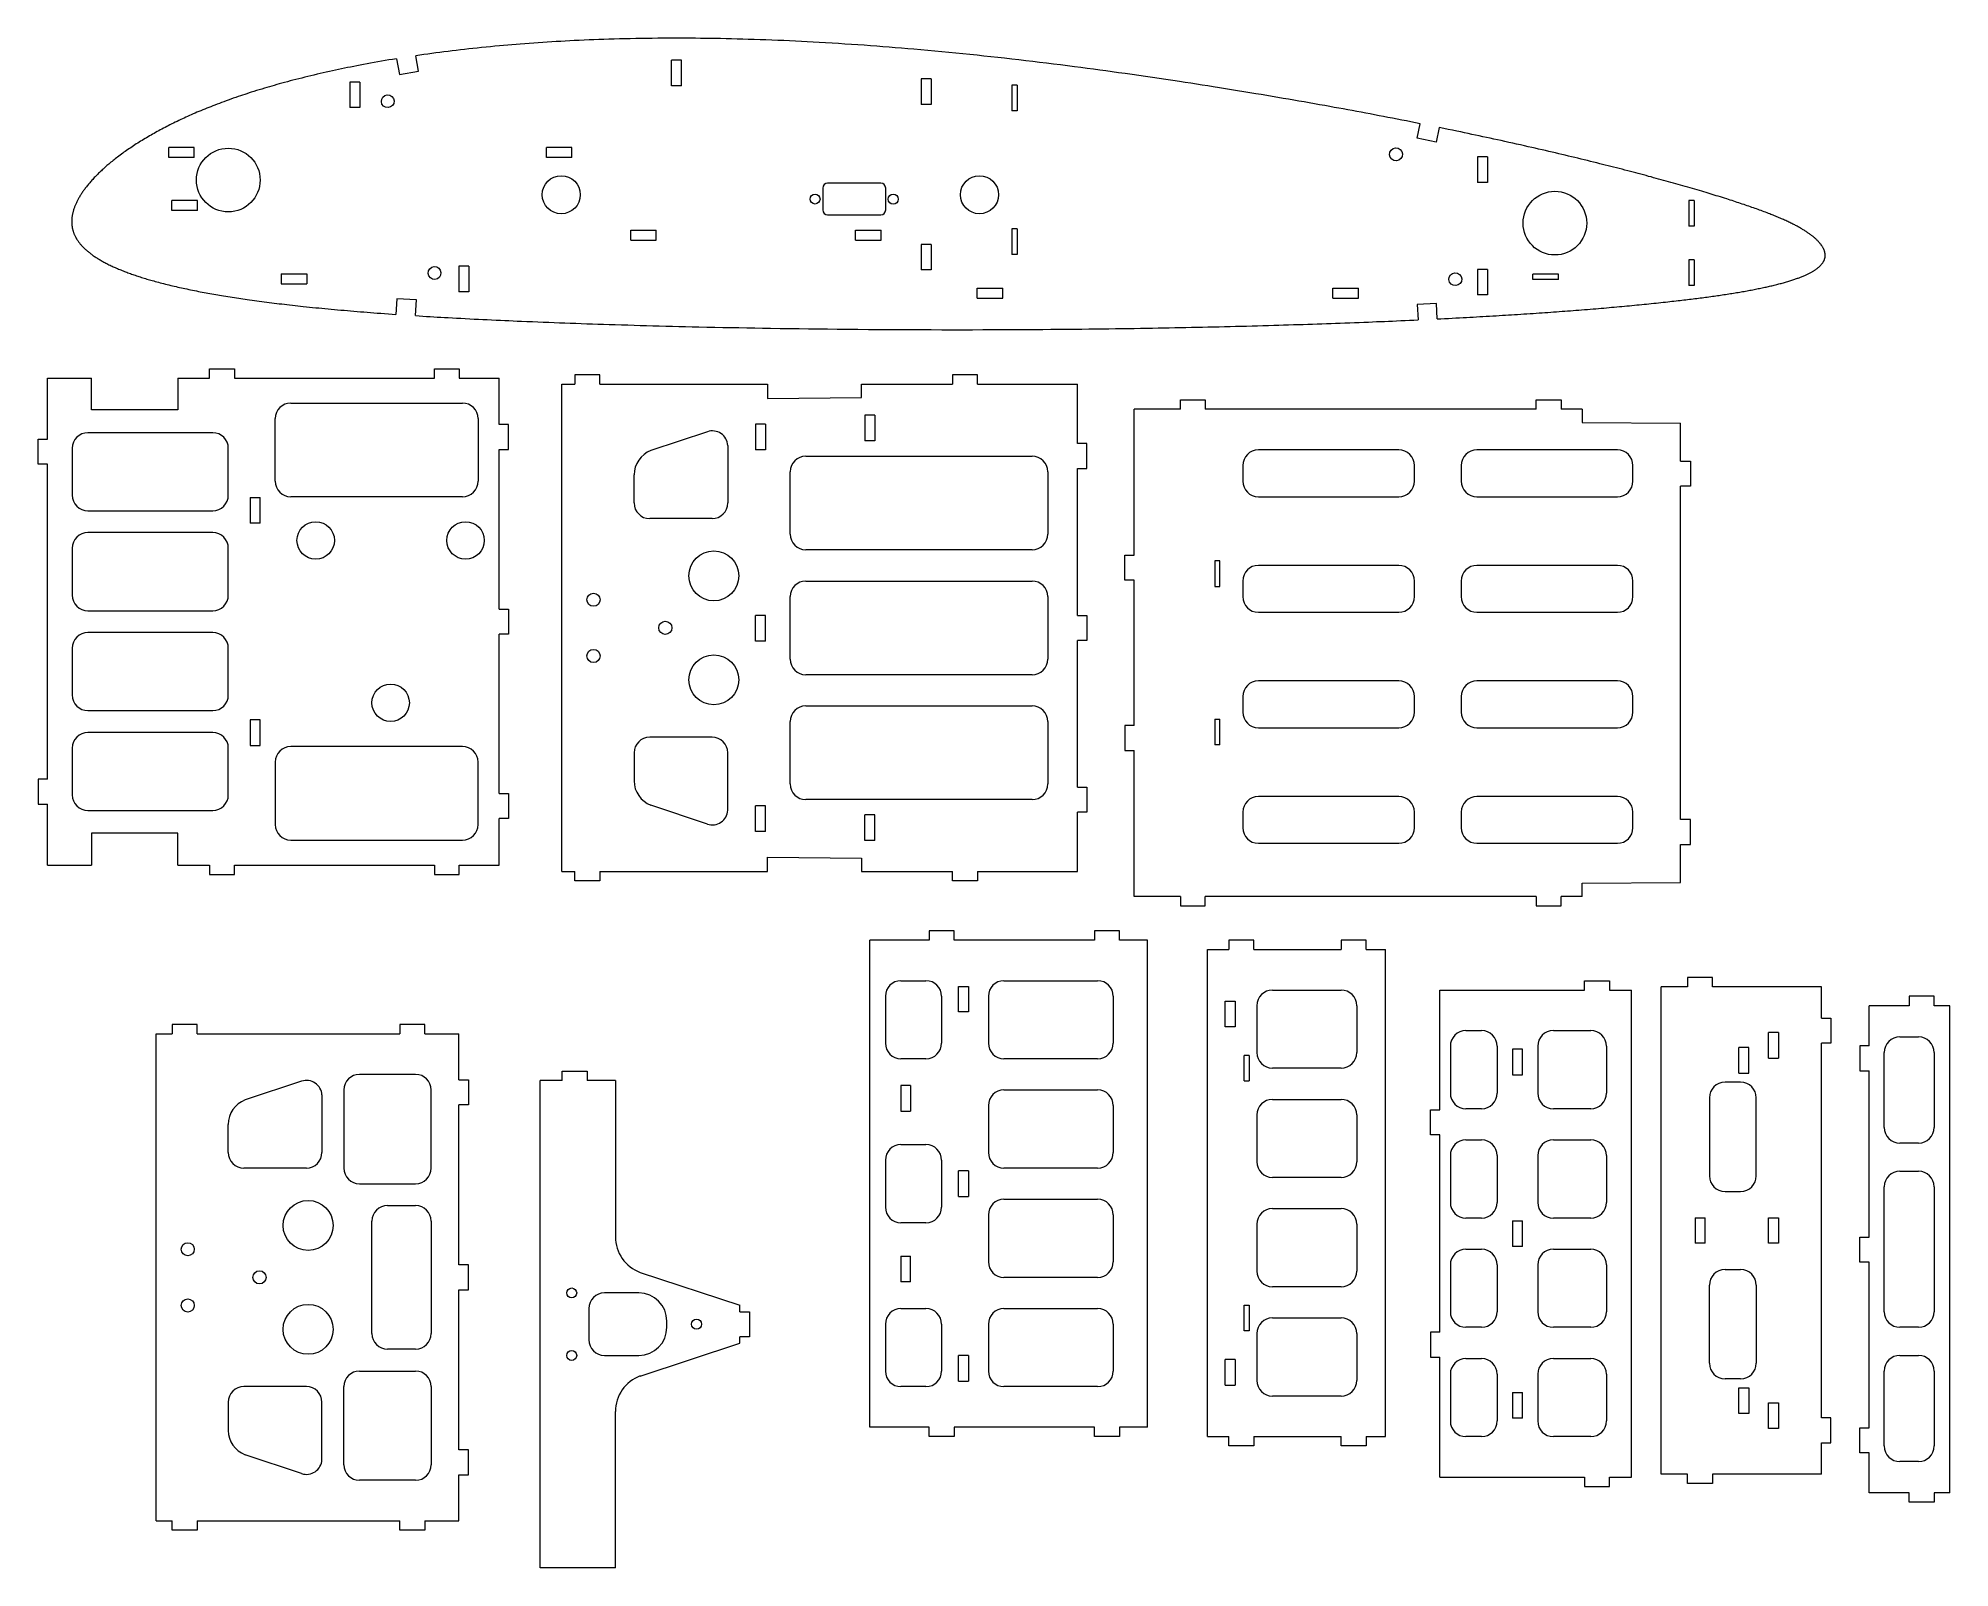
# Model space of a CAD drawing. Header units: millimetres. Extents: x 293 to 906, y 194 to 683.
import ezdxf

# ---------------------------------------------------------------- set-up
doc = ezdxf.new("R2010")
doc.units = ezdxf.units.MM
doc.layers.add('Geometries', color=7, linetype='Continuous')

msp = doc.modelspace()

# ---------------------------------------------------------------- linework, layer by layer
at = {"layer": 'Geometries', "linetype": 'Continuous', "lineweight": 15}
for p, q in [((408.05, 676.85), (408.99, 671.84)), ((415.13, 672.84), (414.24, 677.8)), ((499.42, 676.4), (496.22, 676.4)), ((496.22, 668.2), (496.22, 676.4)), ((499.42, 668.2), (499.42, 676.4)), ((396.3, 669.4), (393.1, 669.4)), ((393.1, 669.4), (393.1, 661.2)), ((396.3, 669.4), (396.3, 661.2)), ((408.99, 671.84), (415.13, 672.84)), ((499.42, 668.2), (496.22, 668.2)), ((579.4, 670.4), (576.2, 670.4)), ((576.2, 670.4), (576.2, 662.2)), ((579.4, 670.4), (579.4, 662.2)), ((605.2, 668.4), (605.2, 660.2)), ((606.9, 668.4), (605.2, 668.4)), ((606.9, 668.4), (606.9, 660.2)), ((579.4, 662.2), (576.2, 662.2)), ((396.3, 661.2), (393.1, 661.2)), ((606.9, 660.2), (605.2, 660.2)), ((735.07, 651.39), (736.05, 656.04)), ((741.13, 650.13), (735.07, 651.39)), ((742.15, 654.81), (741.13, 650.13)), ((335.1, 645.2), (335.1, 648.4)), ((343.3, 648.4), (335.1, 648.4)), ((343.3, 645.2), (335.1, 645.2)), ((343.3, 645.2), (343.3, 648.4)), ((464.3, 648.4), (456.1, 648.4)), ((456.1, 645.2), (456.1, 648.4)), ((464.3, 645.2), (456.1, 645.2)), ((464.3, 645.2), (464.3, 648.4)), ((754.4, 645.4), (754.4, 637.2)), ((757.6, 645.4), (754.4, 645.4)), ((757.6, 645.4), (757.6, 637.2)), ((563.21, 637.03), (546.21, 637.03)), ((757.6, 637.2), (754.4, 637.2)), ((336.1, 628.2), (336.1, 631.4)), ((344.3, 631.4), (336.1, 631.4)), ((344.3, 628.2), (344.3, 631.4)), ((544.61, 635.43), (544.61, 628.43)), ((564.81, 628.43), (564.81, 635.43)), ((822.1, 631.4), (822.1, 623.2)), ((823.8, 631.4), (822.1, 631.4)), ((823.8, 631.4), (823.8, 623.2)), ((344.3, 628.2), (336.1, 628.2)), ((546.21, 626.83), (563.21, 626.83)), ((483.1, 618.7), (483.1, 621.9)), ((483.1, 621.9), (491.3, 621.9)), ((483.1, 618.7), (491.3, 618.7)), ((491.3, 618.7), (491.3, 621.9)), ((555.1, 621.9), (563.3, 621.9)), ((555.1, 618.7), (555.1, 621.9)), ((555.1, 618.7), (563.3, 618.7)), ((563.3, 618.7), (563.3, 621.9)), ((606.9, 622.4), (605.2, 622.4)), ((605.2, 622.4), (605.2, 614.2)), ((606.9, 622.4), (606.9, 614.2)), ((823.8, 623.2), (822.1, 623.2)), ((579.4, 617.4), (576.2, 617.4)), ((576.2, 617.4), (576.2, 609.2)), ((579.4, 617.4), (579.4, 609.2)), ((606.9, 614.2), (605.2, 614.2)), ((823.8, 612.4), (822.1, 612.4)), ((822.1, 612.4), (822.1, 604.2)), ((823.8, 612.4), (823.8, 604.2)), ((371.1, 607.92), (379.3, 607.92)), ((371.1, 607.92), (371.1, 604.72)), ((379.3, 607.92), (379.3, 604.72)), ((431.3, 610.4), (428.1, 610.4)), ((428.1, 610.4), (428.1, 602.2)), ((431.3, 610.4), (431.3, 602.2)), ((579.4, 609.2), (576.2, 609.2)), ((754.4, 609.4), (754.4, 601.2)), ((757.6, 609.4), (754.4, 609.4)), ((757.6, 609.4), (757.6, 601.2)), ((780.3, 607.9), (772.1, 607.9)), ((772.1, 606.2), (772.1, 607.9)), ((780.3, 606.2), (780.3, 607.9)), ((371.1, 604.72), (379.3, 604.72)), ((431.3, 602.2), (428.1, 602.2)), ((594.1, 603.4), (602.3, 603.4)), ((594.1, 600.2), (594.1, 603.4)), ((594.1, 600.2), (602.3, 600.2)), ((602.3, 600.2), (602.3, 603.4)), ((708.1, 600.2), (708.1, 603.4)), ((708.1, 603.4), (716.3, 603.4)), ((708.1, 600.2), (716.3, 600.2)), ((716.3, 600.2), (716.3, 603.4)), ((757.6, 601.2), (754.4, 601.2)), ((780.3, 606.2), (772.1, 606.2)), ((823.8, 604.2), (822.1, 604.2)), ((408.22, 599.98), (407.88, 594.99)), ((414.47, 599.65), (408.22, 599.98)), ((414.2, 594.57), (414.47, 599.65)), ((741.22, 598.47), (735.09, 598.13)), ((735.09, 598.13), (735.36, 593.23)), ((741.5, 593.53), (741.22, 598.47)), ((348.2, 574.59), (348.2, 577.59)), ((348.2, 577.59), (356.2, 577.59)), ((356.2, 577.59), (356.2, 574.59)), ((420.2, 574.59), (420.2, 577.59)), ((420.2, 577.59), (428.2, 577.59)), ((428.2, 577.59), (428.2, 574.59)), ((296.3, 574.59), (310.36, 574.59)), ((296.3, 555.05), (296.3, 574.59)), ((310.36, 564.39), (310.36, 574.59)), ((338.03, 574.59), (338.03, 564.39)), ((338.03, 574.59), (348.2, 574.59)), ((356.2, 574.59), (420.2, 574.59)), ((428.2, 574.59), (441, 574.59)), ((441, 559.68), (441, 574.59)), ((461.1, 572.59), (465.2, 572.59)), ((461.1, 416.59), (461.1, 572.59)), ((465.2, 575.59), (465.2, 572.59)), ((473.2, 575.59), (465.2, 575.59)), ((473.2, 572.59), (473.2, 575.59)), ((473.2, 572.59), (526.9, 572.59)), ((526.9, 572.59), (526.9, 567.99)), ((557.08, 568.38), (557.08, 572.59)), ((557.08, 572.59), (586.2, 572.59)), ((586.2, 575.59), (586.2, 572.59)), ((594.2, 575.59), (586.2, 575.59)), ((594.2, 572.59), (594.2, 575.59)), ((594.2, 572.59), (626.2, 572.59)), ((626.2, 553.59), (626.2, 572.59)), ((338.03, 564.39), (310.36, 564.39)), ((374.2, 566.59), (429.2, 566.59)), ((526.9, 567.99), (557.08, 568.38)), ((659.2, 564.59), (644.4, 564.59)), ((644.4, 517.89), (644.4, 564.59)), ((659.2, 564.59), (659.2, 567.59)), ((659.2, 567.59), (667.2, 567.59)), ((667.2, 567.59), (667.2, 564.59)), ((773.2, 564.59), (667.2, 564.59)), ((773.2, 564.59), (773.2, 567.59)), ((773.2, 567.59), (781.2, 567.59)), ((781.2, 567.59), (781.2, 564.59)), ((787.9, 564.59), (781.2, 564.59)), ((787.9, 564.59), (787.9, 560.38)), ((369.2, 541.59), (369.2, 561.59)), ((434.2, 561.59), (434.2, 541.59)), ((444, 559.68), (441, 559.68)), ((444, 551.68), (444, 559.68)), ((507.68, 557.41), (489.6, 551.39)), ((526.3, 559.83), (523.1, 559.83)), ((523.1, 559.83), (523.1, 551.63)), ((526.3, 559.83), (526.3, 551.63)), ((561.3, 562.71), (558.1, 562.71)), ((558.1, 562.71), (558.1, 554.51)), ((561.3, 562.71), (561.3, 554.51)), ((787.9, 560.38), (819.4, 560.16)), ((819.4, 547.96), (819.4, 560.16)), ((293.3, 547.05), (293.3, 555.05)), ((293.3, 555.05), (296.3, 555.05)), ((304.2, 552.09), (304.2, 537.09)), ((349.2, 557.09), (309.2, 557.09)), ((354.2, 537.09), (354.2, 552.09)), ((441, 551.68), (444, 551.68)), ((441, 500.59), (441, 551.68)), ((514.2, 552.99), (514.2, 534.59)), ((526.3, 551.63), (523.1, 551.63)), ((561.3, 554.51), (558.1, 554.51)), ((629.2, 553.59), (626.2, 553.59)), ((629.2, 545.59), (629.2, 553.59)), ((729.2, 551.59), (684.2, 551.59)), ((799.2, 551.59), (754.2, 551.59)), ((296.3, 547.05), (293.3, 547.05)), ((296.3, 446.12), (296.3, 547.05)), ((539.2, 549.59), (611.7, 549.59)), ((626.2, 498.59), (626.2, 545.59)), ((626.2, 545.59), (629.2, 545.59)), ((679.2, 546.59), (679.2, 541.59)), ((734.2, 541.59), (734.2, 546.59)), ((749.2, 546.59), (749.2, 541.59)), ((804.2, 541.59), (804.2, 546.59)), ((819.4, 547.96), (822.6, 547.96)), ((822.6, 547.96), (822.6, 539.96)), ((484.2, 534.59), (484.2, 543.59)), ((534.2, 524.59), (534.2, 544.59)), ((616.7, 544.59), (616.7, 524.59)), ((819.4, 433.21), (819.4, 539.96)), ((822.6, 539.96), (819.4, 539.96)), ((361.22, 536.29), (361.22, 528.09)), ((361.22, 536.29), (364.42, 536.29)), ((364.42, 528.09), (364.42, 536.29)), ((429.2, 536.59), (374.2, 536.59)), ((684.2, 536.59), (729.2, 536.59)), ((754.2, 536.59), (799.2, 536.59)), ((309.2, 532.09), (349.2, 532.09)), ((364.42, 528.09), (361.22, 528.09)), ((509.2, 529.59), (489.2, 529.59)), ((349.2, 525.09), (309.2, 525.09)), ((304.2, 520.09), (304.2, 505.09)), ((354.2, 505.09), (354.2, 520.09)), ((611.7, 519.59), (539.2, 519.59)), ((641.4, 509.89), (641.4, 517.89)), ((641.4, 517.89), (644.4, 517.89)), ((670.2, 516.05), (670.2, 507.85)), ((671.9, 516.05), (670.2, 516.05)), ((671.9, 507.85), (671.9, 516.05)), ((729.2, 514.59), (684.2, 514.59)), ((799.2, 514.59), (754.2, 514.59)), ((539.2, 509.59), (611.7, 509.59)), ((644.4, 509.89), (641.4, 509.89)), ((644.4, 463.28), (644.4, 509.89)), ((679.2, 509.59), (679.2, 504.59)), ((734.2, 504.59), (734.2, 509.59)), ((749.2, 509.59), (749.2, 504.59)), ((804.2, 504.59), (804.2, 509.59)), ((534.2, 484.59), (534.2, 504.59)), ((616.7, 504.59), (616.7, 484.59)), ((670.2, 507.85), (671.9, 507.85)), ((309.2, 500.09), (349.2, 500.09)), ((441, 500.59), (444, 500.59)), ((444, 500.59), (444, 492.59)), ((526.3, 498.54), (523.1, 498.54)), ((523.1, 490.34), (523.1, 498.54)), ((526.3, 490.34), (526.3, 498.54)), ((626.2, 498.59), (629.2, 498.59)), ((629.2, 498.59), (629.2, 490.59)), ((684.2, 499.59), (729.2, 499.59)), ((754.2, 499.59), (799.2, 499.59)), ((349.2, 493.09), (309.2, 493.09)), ((444, 492.59), (441, 492.59)), ((441, 441.49), (441, 492.59)), ((526.3, 490.34), (523.1, 490.34)), ((626.2, 443.59), (626.2, 490.59)), ((629.2, 490.59), (626.2, 490.59)), ((304.2, 488.09), (304.2, 473.09)), ((354.2, 473.09), (354.2, 488.09)), ((611.7, 479.59), (539.2, 479.59)), ((679.2, 472.59), (679.2, 467.59)), ((729.2, 477.59), (684.2, 477.59)), ((734.2, 467.59), (734.2, 472.59)), ((749.2, 472.59), (749.2, 467.59)), ((799.2, 477.59), (754.2, 477.59)), ((804.2, 467.59), (804.2, 472.59)), ((309.2, 468.09), (349.2, 468.09)), ((539.2, 469.59), (611.7, 469.59)), ((349.2, 461.09), (309.2, 461.09)), ((364.42, 465.09), (361.22, 465.09)), ((361.22, 465.09), (361.22, 456.89)), ((364.42, 456.89), (364.42, 465.09)), ((509.2, 459.59), (489.2, 459.59)), ((534.2, 444.59), (534.2, 464.59)), ((616.7, 464.59), (616.7, 444.59)), ((641.4, 463.28), (641.4, 455.28)), ((644.4, 463.28), (641.4, 463.28)), ((670.2, 465.32), (671.9, 465.32)), ((670.2, 465.32), (670.2, 457.12)), ((671.9, 457.12), (671.9, 465.32)), ((684.2, 462.59), (729.2, 462.59)), ((754.2, 462.59), (799.2, 462.59)), ((304.2, 456.09), (304.2, 441.09)), ((354.2, 441.09), (354.2, 456.09)), ((361.22, 456.89), (364.42, 456.89)), ((429.2, 456.59), (374.2, 456.59)), ((484.2, 454.59), (484.2, 445.59)), ((514.2, 436.18), (514.2, 454.59)), ((641.4, 455.28), (644.4, 455.28)), ((644.4, 408.59), (644.4, 455.28)), ((671.9, 457.12), (670.2, 457.12)), ((369.2, 451.59), (369.2, 431.59)), ((434.2, 431.59), (434.2, 451.59)), ((296.3, 446.12), (293.3, 446.12)), ((293.3, 446.12), (293.3, 438.12)), ((441, 441.49), (444, 441.49)), ((444, 441.49), (444, 433.49)), ((626.2, 443.59), (629.2, 443.59)), ((629.2, 443.59), (629.2, 435.59)), ((293.3, 438.12), (296.3, 438.12)), ((296.3, 418.59), (296.3, 438.12)), ((309.2, 436.09), (349.2, 436.09)), ((507.68, 431.76), (489.6, 437.79)), ((526.3, 437.54), (523.1, 437.54)), ((523.1, 429.34), (523.1, 437.54)), ((526.3, 429.34), (526.3, 437.54)), ((611.7, 439.59), (539.2, 439.59)), ((626.2, 416.59), (626.2, 435.59)), ((629.2, 435.59), (626.2, 435.59)), ((679.2, 435.59), (679.2, 430.59)), ((729.2, 440.59), (684.2, 440.59)), ((734.2, 430.59), (734.2, 435.59)), ((749.2, 435.59), (749.2, 430.59)), ((799.2, 440.59), (754.2, 440.59)), ((804.2, 430.59), (804.2, 435.59)), ((338.03, 428.79), (310.36, 428.79)), ((310.36, 428.79), (310.36, 418.59)), ((338.03, 418.59), (338.03, 428.79)), ((444, 433.49), (441, 433.49)), ((441, 418.59), (441, 433.49)), ((526.3, 429.34), (523.1, 429.34)), ((558.1, 426.46), (558.1, 434.66)), ((561.3, 434.66), (558.1, 434.66)), ((561.3, 426.46), (561.3, 434.66)), ((822.6, 433.21), (819.4, 433.21)), ((822.6, 425.21), (822.6, 433.21)), ((374.2, 426.59), (429.2, 426.59)), ((561.3, 426.46), (558.1, 426.46)), ((684.2, 425.59), (729.2, 425.59)), ((754.2, 425.59), (799.2, 425.59)), ((819.4, 425.21), (822.6, 425.21)), ((819.4, 413.01), (819.4, 425.21)), ((296.3, 418.59), (310.36, 418.59)), ((338.03, 418.59), (348.2, 418.59)), ((348.2, 418.59), (348.2, 415.59)), ((356.2, 415.59), (356.2, 418.59)), ((356.2, 418.59), (420.2, 418.59)), ((420.2, 418.59), (420.2, 415.59)), ((428.2, 415.59), (428.2, 418.59)), ((428.2, 418.59), (441, 418.59)), ((461.1, 416.59), (465.2, 416.59)), ((465.2, 413.59), (465.2, 416.59)), ((473.2, 416.59), (526.9, 416.59)), ((473.2, 416.59), (473.2, 413.59)), ((526.9, 421.19), (557.08, 420.79)), ((526.9, 416.59), (526.9, 421.19)), ((557.08, 420.79), (557.08, 416.59)), ((557.08, 416.59), (586.2, 416.59)), ((586.2, 413.59), (586.2, 416.59)), ((594.2, 416.59), (594.2, 413.59)), ((594.2, 416.59), (626.2, 416.59)), ((348.2, 415.59), (356.2, 415.59)), ((420.2, 415.59), (428.2, 415.59)), ((473.2, 413.59), (465.2, 413.59)), ((594.2, 413.59), (586.2, 413.59)), ((787.9, 412.79), (819.4, 413.01)), ((787.9, 408.59), (787.9, 412.79)), ((659.2, 408.59), (644.4, 408.59)), ((659.2, 408.59), (659.2, 405.59)), ((659.2, 405.59), (667.2, 405.59)), ((667.2, 405.59), (667.2, 408.59)), ((773.2, 408.59), (667.2, 408.59)), ((773.2, 408.59), (773.2, 405.59)), ((773.2, 405.59), (781.2, 405.59)), ((781.2, 405.59), (781.2, 408.59)), ((787.9, 408.59), (781.2, 408.59)), ((578.7, 394.59), (559.7, 394.59)), ((559.7, 238.59), (559.7, 394.59)), ((578.7, 397.59), (578.7, 394.59)), ((586.7, 397.59), (578.7, 397.59)), ((586.7, 394.59), (586.7, 397.59)), ((631.7, 394.59), (586.7, 394.59)), ((631.7, 397.59), (631.7, 394.59)), ((639.7, 397.59), (631.7, 397.59)), ((639.7, 394.59), (639.7, 397.59)), ((648.7, 394.59), (639.7, 394.59)), ((648.7, 238.59), (648.7, 394.59)), ((674.7, 394.59), (674.7, 391.59)), ((682.7, 394.59), (674.7, 394.59)), ((682.7, 391.59), (682.7, 394.59)), ((710.7, 394.59), (710.7, 391.59)), ((718.7, 394.59), (710.7, 394.59)), ((718.7, 391.59), (718.7, 394.59)), ((667.88, 235.59), (667.88, 391.59)), ((667.88, 391.59), (674.7, 391.59)), ((682.7, 391.59), (710.7, 391.59)), ((718.7, 391.59), (724.88, 391.59)), ((724.88, 235.59), (724.88, 391.59)), ((569.7, 381.59), (577.7, 381.59)), ((588.1, 371.58), (588.1, 379.78)), ((588.1, 379.78), (591.3, 379.78)), ((591.3, 379.78), (591.3, 371.58)), ((602.7, 381.59), (632.7, 381.59)), ((788.7, 381.59), (796.7, 381.59)), ((788.7, 378.59), (788.7, 381.59)), ((796.7, 381.59), (796.7, 378.59)), ((821.7, 382.59), (821.7, 379.59)), ((829.7, 382.59), (821.7, 382.59)), ((829.7, 379.59), (829.7, 382.59)), ((564.7, 376.59), (564.7, 361.59)), ((582.7, 376.59), (582.7, 361.59)), ((597.7, 376.59), (597.7, 361.59)), ((637.7, 376.59), (637.7, 361.59)), ((673.6, 366.86), (673.6, 375.06)), ((673.6, 375.06), (676.8, 375.06)), ((676.8, 375.06), (676.8, 366.86)), ((683.7, 373.59), (683.7, 358.59)), ((688.7, 378.59), (710.7, 378.59)), ((715.7, 373.59), (715.7, 358.59)), ((742.3, 340.19), (742.3, 378.59)), ((742.3, 378.59), (788.7, 378.59)), ((796.7, 378.59), (803.74, 378.59)), ((803.74, 222.59), (803.74, 378.59)), ((813.2, 223.59), (813.2, 379.59)), ((821.7, 379.59), (813.2, 379.59)), ((864.6, 379.59), (829.7, 379.59)), ((864.6, 369.61), (864.6, 379.59)), ((892.7, 373.59), (879.9, 373.59)), ((879.9, 360.73), (879.9, 373.59)), ((900.7, 376.59), (892.7, 376.59)), ((892.7, 376.59), (892.7, 373.59)), ((900.7, 373.59), (900.7, 376.59)), ((905.7, 373.59), (900.7, 373.59)), ((905.7, 217.59), (905.7, 373.59)), ((344.2, 367.59), (336.2, 367.59)), ((336.2, 367.59), (336.2, 364.59)), ((344.2, 364.59), (344.2, 367.59)), ((417.2, 367.59), (409.2, 367.59)), ((409.2, 367.59), (409.2, 364.59)), ((417.2, 364.59), (417.2, 367.59)), ((591.3, 371.58), (588.1, 371.58)), ((864.6, 369.61), (867.6, 369.61)), ((867.6, 369.61), (867.6, 361.61)), ((331.1, 364.59), (336.2, 364.59)), ((331.1, 208.59), (331.1, 364.59)), ((344.2, 364.59), (409.2, 364.59)), ((417.2, 364.59), (428.1, 364.59)), ((428.1, 349.85), (428.1, 364.59)), ((676.8, 366.86), (673.6, 366.86)), ((750.7, 365.59), (755.7, 365.59)), ((778.7, 365.59), (790.7, 365.59)), ((847.6, 356.75), (847.6, 364.95)), ((850.8, 364.95), (847.6, 364.95)), ((850.8, 364.95), (850.8, 356.75)), ((867.6, 361.61), (864.6, 361.61)), ((864.6, 241.56), (864.6, 361.61)), ((889.7, 363.59), (895.7, 363.59)), ((577.7, 356.59), (569.7, 356.59)), ((632.7, 356.59), (602.7, 356.59)), ((679.6, 349.48), (679.6, 357.68)), ((681.3, 357.68), (679.6, 357.68)), ((681.3, 357.68), (681.3, 349.48)), ((745.7, 360.59), (745.7, 345.59)), ((760.7, 360.59), (760.7, 345.59)), ((765.6, 359.69), (765.6, 351.49)), ((768.8, 359.69), (765.6, 359.69)), ((768.8, 351.49), (768.8, 359.69)), ((773.7, 360.59), (773.7, 345.59)), ((795.7, 360.59), (795.7, 345.59)), ((841.3, 360.15), (838.1, 360.15)), ((838.1, 351.95), (838.1, 360.15)), ((841.3, 351.95), (841.3, 360.15)), ((847.6, 356.75), (850.8, 356.75)), ((876.9, 360.73), (876.9, 352.73)), ((879.9, 360.73), (876.9, 360.73)), ((884.7, 334.59), (884.7, 358.59)), ((900.7, 358.59), (900.7, 334.59)), ((377.68, 349.41), (359.6, 343.39)), ((414.2, 351.59), (396.2, 351.59)), ((428.1, 349.85), (431.1, 349.85)), ((431.1, 349.85), (431.1, 341.85)), ((454.1, 193.59), (454.1, 349.59)), ((461.2, 349.59), (454.1, 349.59)), ((461.2, 349.59), (461.2, 352.59)), ((461.2, 352.59), (469.2, 352.59)), ((469.2, 352.59), (469.2, 349.59)), ((478.2, 349.59), (469.2, 349.59)), ((478.2, 349.59), (478.2, 299.59)), ((679.6, 349.48), (681.3, 349.48)), ((710.7, 353.59), (688.7, 353.59)), ((765.6, 351.49), (768.8, 351.49)), ((838.7, 349.09), (833.7, 349.09)), ((838.1, 351.95), (841.3, 351.95)), ((876.9, 352.73), (879.9, 352.73)), ((879.9, 299.44), (879.9, 352.73)), ((384.2, 344.99), (384.2, 326.59)), ((391.2, 346.59), (391.2, 321.59)), ((419.2, 321.59), (419.2, 346.59)), ((572.8, 347.99), (569.6, 347.99)), ((569.6, 347.99), (569.6, 339.79)), ((572.8, 347.99), (572.8, 339.79)), ((602.7, 346.59), (632.7, 346.59)), ((688.7, 343.59), (710.7, 343.59)), ((828.7, 344.09), (828.7, 319.09)), ((843.7, 319.09), (843.7, 344.09)), ((428.1, 290.59), (428.1, 341.85)), ((431.1, 341.85), (428.1, 341.85)), ((569.6, 339.79), (572.8, 339.79)), ((597.7, 341.59), (597.7, 326.59)), ((637.7, 341.59), (637.7, 326.59)), ((683.7, 338.59), (683.7, 323.59)), ((715.7, 338.59), (715.7, 323.59)), ((739.3, 332.19), (739.3, 340.19)), ((739.3, 340.19), (742.3, 340.19)), ((755.7, 340.59), (750.7, 340.59)), ((790.7, 340.59), (778.7, 340.59)), ((354.2, 326.59), (354.2, 335.59)), ((742.3, 332.19), (739.3, 332.19)), ((742.3, 268.99), (742.3, 332.19)), ((569.7, 329.09), (577.7, 329.09)), ((745.7, 325.59), (745.7, 310.59)), ((750.7, 330.59), (755.7, 330.59)), ((760.7, 325.59), (760.7, 310.59)), ((773.7, 325.59), (773.7, 310.59)), ((778.7, 330.59), (790.7, 330.59)), ((795.7, 325.59), (795.7, 310.59)), ((895.7, 329.59), (889.7, 329.59)), ((379.2, 321.59), (359.2, 321.59)), ((564.7, 324.09), (564.7, 309.09)), ((582.7, 324.09), (582.7, 309.09)), ((591.3, 320.69), (588.1, 320.69)), ((588.1, 312.49), (588.1, 320.69)), ((591.3, 320.69), (591.3, 312.49)), ((632.7, 321.59), (602.7, 321.59)), ((710.7, 318.59), (688.7, 318.59)), ((889.7, 320.59), (895.7, 320.59)), ((396.2, 316.59), (414.2, 316.59)), ((588.1, 312.49), (591.3, 312.49)), ((833.7, 314.09), (838.7, 314.09)), ((884.7, 275.59), (884.7, 315.59)), ((900.7, 315.59), (900.7, 275.59)), ((405.2, 309.59), (414.2, 309.59)), ((597.7, 306.59), (597.7, 291.59)), ((602.7, 311.59), (632.7, 311.59)), ((637.7, 306.59), (637.7, 291.59)), ((688.7, 308.59), (710.7, 308.59)), ((400.2, 268.59), (400.2, 304.59)), ((419.2, 304.59), (419.2, 268.59)), ((577.7, 304.09), (569.7, 304.09)), ((683.7, 303.59), (683.7, 288.59)), ((715.7, 303.59), (715.7, 288.59)), ((755.7, 305.59), (750.7, 305.59)), ((765.6, 304.69), (765.6, 296.49)), ((765.6, 304.69), (768.8, 304.69)), ((768.8, 296.49), (768.8, 304.69)), ((790.7, 305.59), (778.7, 305.59)), ((824.12, 305.69), (824.12, 297.49)), ((824.12, 305.69), (827.32, 305.69)), ((827.32, 297.49), (827.32, 305.69)), ((847.6, 305.69), (850.8, 305.69)), ((847.6, 297.49), (847.6, 305.69)), ((850.8, 305.69), (850.8, 297.49)), ((750.7, 295.59), (755.7, 295.59)), ((768.8, 296.49), (765.6, 296.49)), ((778.7, 295.59), (790.7, 295.59)), ((827.32, 297.49), (824.12, 297.49)), ((850.8, 297.49), (847.6, 297.49)), ((876.9, 299.44), (879.9, 299.44)), ((876.9, 291.44), (876.9, 299.44)), ((431.1, 290.59), (428.1, 290.59)), ((431.1, 282.59), (431.1, 290.59)), ((486.18, 288.18), (518.1, 277.65)), ((569.6, 293.38), (569.6, 285.18)), ((569.6, 293.38), (572.8, 293.38)), ((572.8, 285.18), (572.8, 293.38)), ((745.7, 290.59), (745.7, 275.59)), ((760.7, 290.59), (760.7, 275.59)), ((773.7, 290.59), (773.7, 275.59)), ((795.7, 290.59), (795.7, 275.59)), ((833.7, 289.09), (838.7, 289.09)), ((879.9, 291.44), (876.9, 291.44)), ((879.9, 238.44), (879.9, 291.44)), ((428.1, 282.59), (431.1, 282.59)), ((428.1, 231.32), (428.1, 282.59)), ((572.8, 285.18), (569.6, 285.18)), ((632.7, 286.59), (602.7, 286.59)), ((710.7, 283.59), (688.7, 283.59)), ((828.7, 259.09), (828.7, 284.09)), ((843.7, 284.09), (843.7, 259.09)), ((469.7, 276.59), (469.7, 266.59)), ((485.7, 281.59), (474.7, 281.59)), ((518.1, 275.59), (518.1, 277.65)), ((518.1, 275.59), (521.2, 275.59)), ((521.2, 275.59), (521.2, 267.59)), ((569.7, 276.59), (577.7, 276.59)), ((602.7, 276.59), (632.7, 276.59)), ((679.6, 277.69), (681.3, 277.69)), ((679.6, 269.49), (679.6, 277.69)), ((681.3, 277.69), (681.3, 269.49)), ((494.7, 270.59), (494.7, 272.59)), ((564.7, 271.59), (564.7, 256.59)), ((582.7, 271.59), (582.7, 256.59)), ((597.7, 271.59), (597.7, 256.59)), ((637.7, 271.59), (637.7, 256.59)), ((681.3, 269.49), (679.6, 269.49)), ((688.7, 273.59), (710.7, 273.59)), ((755.7, 270.59), (750.7, 270.59)), ((790.7, 270.59), (778.7, 270.59)), ((895.7, 270.59), (889.7, 270.59)), ((414.2, 263.59), (405.2, 263.59)), ((486.18, 254.99), (518.1, 265.52)), ((521.2, 267.59), (518.1, 267.59)), ((518.1, 265.52), (518.1, 267.59)), ((683.7, 268.59), (683.7, 253.59)), ((715.7, 268.59), (715.7, 253.59)), ((739.3, 268.99), (739.3, 260.99)), ((742.3, 268.99), (739.3, 268.99)), ((474.7, 261.59), (485.7, 261.59)), ((588.1, 253.39), (588.1, 261.59)), ((591.3, 261.59), (588.1, 261.59)), ((591.3, 261.59), (591.3, 253.39)), ((676.8, 260.31), (673.6, 260.31)), ((673.6, 252.11), (673.6, 260.31)), ((676.8, 260.31), (676.8, 252.11)), ((739.3, 260.99), (742.3, 260.99)), ((742.3, 222.59), (742.3, 260.99)), ((750.7, 260.59), (755.7, 260.59)), ((778.7, 260.59), (790.7, 260.59)), ((889.7, 261.59), (895.7, 261.59)), ((379.2, 251.59), (359.2, 251.59)), ((391.2, 226.59), (391.2, 251.59)), ((396.2, 256.59), (414.2, 256.59)), ((419.2, 251.59), (419.2, 226.59)), ((577.7, 251.59), (569.7, 251.59)), ((588.1, 253.39), (591.3, 253.39)), ((632.7, 251.59), (602.7, 251.59)), ((673.6, 252.11), (676.8, 252.11)), ((745.7, 255.59), (745.7, 240.59)), ((760.7, 255.59), (760.7, 240.59)), ((773.7, 255.59), (773.7, 240.59)), ((795.7, 255.59), (795.7, 240.59)), ((838.7, 254.09), (833.7, 254.09)), ((838.1, 251.22), (841.3, 251.22)), ((838.1, 243.02), (838.1, 251.22)), ((841.3, 251.22), (841.3, 243.02)), ((884.7, 232.59), (884.7, 256.59)), ((900.7, 256.59), (900.7, 232.59)), ((354.2, 246.59), (354.2, 237.59)), ((384.2, 228.18), (384.2, 246.59)), ((710.7, 248.59), (688.7, 248.59)), ((765.6, 249.69), (768.8, 249.69)), ((765.6, 249.69), (765.6, 241.49)), ((768.8, 241.49), (768.8, 249.69)), ((847.6, 238.22), (847.6, 246.42)), ((847.6, 246.42), (850.8, 246.42)), ((850.8, 246.42), (850.8, 238.22)), ((478.2, 193.59), (478.2, 243.59)), ((768.8, 241.49), (765.6, 241.49)), ((841.3, 243.02), (838.1, 243.02)), ((867.6, 241.56), (864.6, 241.56)), ((867.6, 233.56), (867.6, 241.56)), ((578.7, 238.59), (559.7, 238.59)), ((578.7, 235.59), (578.7, 238.59)), ((586.7, 235.59), (578.7, 235.59)), ((631.7, 238.59), (586.7, 238.59)), ((586.7, 238.59), (586.7, 235.59)), ((631.7, 235.59), (631.7, 238.59)), ((639.7, 235.59), (631.7, 235.59)), ((648.7, 238.59), (639.7, 238.59)), ((639.7, 238.59), (639.7, 235.59)), ((667.88, 235.59), (674.7, 235.59)), ((674.7, 232.59), (674.7, 235.59)), ((682.7, 235.59), (710.7, 235.59)), ((682.7, 235.59), (682.7, 232.59)), ((710.7, 232.59), (710.7, 235.59)), ((718.7, 235.59), (718.7, 232.59)), ((718.7, 235.59), (724.88, 235.59)), ((755.7, 235.59), (750.7, 235.59)), ((790.7, 235.59), (778.7, 235.59)), ((850.8, 238.22), (847.6, 238.22)), ((864.6, 233.56), (867.6, 233.56)), ((864.6, 223.59), (864.6, 233.56)), ((876.9, 230.44), (876.9, 238.44)), ((876.9, 238.44), (879.9, 238.44)), ((377.68, 223.76), (359.6, 229.79)), ((431.1, 231.32), (428.1, 231.32)), ((431.1, 223.32), (431.1, 231.32)), ((682.7, 232.59), (674.7, 232.59)), ((718.7, 232.59), (710.7, 232.59)), ((879.9, 230.44), (876.9, 230.44)), ((879.9, 217.59), (879.9, 230.44)), ((895.7, 227.59), (889.7, 227.59)), ((414.2, 221.59), (396.2, 221.59)), ((428.1, 208.59), (428.1, 223.32)), ((428.1, 223.32), (431.1, 223.32)), ((742.3, 222.59), (788.7, 222.59)), ((788.7, 222.59), (788.7, 219.59)), ((796.7, 219.59), (796.7, 222.59)), ((796.7, 222.59), (803.74, 222.59)), ((821.7, 223.59), (813.2, 223.59)), ((821.7, 220.59), (821.7, 223.59)), ((829.7, 220.59), (821.7, 220.59)), ((864.6, 223.59), (829.7, 223.59)), ((829.7, 223.59), (829.7, 220.59)), ((788.7, 219.59), (796.7, 219.59)), ((892.7, 217.59), (879.9, 217.59)), ((892.7, 214.59), (892.7, 217.59)), ((900.7, 214.59), (892.7, 214.59)), ((905.7, 217.59), (900.7, 217.59)), ((900.7, 217.59), (900.7, 214.59)), ((331.1, 208.59), (336.2, 208.59)), ((336.2, 205.59), (336.2, 208.59)), ((344.2, 208.59), (409.2, 208.59)), ((344.2, 208.59), (344.2, 205.59)), ((409.2, 205.59), (409.2, 208.59)), ((417.2, 208.59), (428.1, 208.59)), ((417.2, 208.59), (417.2, 205.59)), ((344.2, 205.59), (336.2, 205.59)), ((417.2, 205.59), (409.2, 205.59)), ((478.2, 193.59), (454.1, 193.59))]:
    msp.add_line(p, q, dxfattribs=at)
at = {"layer": 'Geometries', "linetype": 'Continuous', "lineweight": 15, "flags": 128}
for points in [[(736.05, 656.04), (734.57, 656.34), (733.09, 656.63), (731.61, 656.92), (730.12, 657.21), (728.63, 657.51), (727.13, 657.8), (725.71, 658.07), (724.3, 658.34), (722.87, 658.61), (721.44, 658.88), (720.01, 659.16), (718.58, 659.43), (717.14, 659.7), (715.7, 659.96), (714.25, 660.23), (712.81, 660.5), (711.38, 660.76), (709.95, 661.02), (708.52, 661.28), (707.08, 661.54), (705.45, 661.84), (703.81, 662.13), (702.16, 662.42), (700.52, 662.72), (698.86, 663.01), (697.21, 663.3), (695.55, 663.58), (693.89, 663.87), (692.14, 664.17), (690.39, 664.47), (688.64, 664.77), (686.88, 665.06), (685.12, 665.36), (683.35, 665.65), (681.42, 665.97), (679.49, 666.29), (677.55, 666.61), (675.61, 666.92), (673.66, 667.24), (671.71, 667.55), (669.76, 667.86), (667.97, 668.14), (666.17, 668.42), (664.37, 668.7), (662.57, 668.98), (660.76, 669.26), (658.95, 669.53), (656.77, 669.86), (654.6, 670.19), (652.41, 670.51), (650.23, 670.84), (648.04, 671.15), (645.88, 671.47), (643.72, 671.77), (641.56, 672.08), (639.4, 672.38), (637.39, 672.66), (635.38, 672.94), (633.37, 673.21), (631.35, 673.48), (629.33, 673.75), (627.32, 674.02), (625.29, 674.28), (623.07, 674.57), (620.84, 674.85), (618.6, 675.13), (616.37, 675.4), (614.13, 675.68), (611.89, 675.95), (609.65, 676.21), (607.41, 676.47), (605.16, 676.73), (602.91, 676.99), (600.7, 677.23), (598.49, 677.48), (596.28, 677.71), (594.06, 677.95), (591.8, 678.18), (589.54, 678.41), (587.28, 678.64), (585.02, 678.86), (582.76, 679.08), (580.54, 679.29), (578.31, 679.49), (576.09, 679.69), (573.86, 679.89), (571.87, 680.06), (569.88, 680.23), (567.89, 680.39), (565.9, 680.55), (563.91, 680.7), (561.92, 680.86), (559.93, 681), (557.93, 681.15), (555.87, 681.29), (553.8, 681.43), (551.74, 681.57), (549.67, 681.7), (547.61, 681.83), (545.54, 681.95), (543.48, 682.07), (541.58, 682.18), (539.69, 682.28), (537.8, 682.37), (535.91, 682.47), (534.02, 682.55), (532.12, 682.64), (530.23, 682.72), (528.34, 682.79), (526.45, 682.87), (524.56, 682.93), (522.68, 683), (520.79, 683.06), (519.01, 683.11), (517.23, 683.16), (515.45, 683.2), (513.68, 683.24), (511.9, 683.28), (510.29, 683.3), (508.67, 683.33), (507.06, 683.35), (505.45, 683.37), (503.84, 683.39), (502.23, 683.4), (500.62, 683.41), (498.85, 683.41), (497.08, 683.41), (495.32, 683.41), (493.55, 683.4), (491.79, 683.39), (490.03, 683.38), (488.27, 683.36), (486.51, 683.33), (484.75, 683.3), (482.99, 683.27), (481.27, 683.23), (479.55, 683.19), (477.83, 683.14), (476.11, 683.09), (474.52, 683.04), (472.93, 682.98), (471.34, 682.92), (469.76, 682.86), (468.18, 682.79), (466.59, 682.72), (465.01, 682.65), (463.57, 682.57), (462.12, 682.5), (460.68, 682.42), (459.23, 682.33), (457.79, 682.25), (456.35, 682.16), (454.91, 682.07), (453.48, 681.97), (452.04, 681.87), (450.61, 681.76), (449.18, 681.66), (447.75, 681.55), (446.4, 681.44), (445.05, 681.33), (443.71, 681.21), (442.37, 681.1), (441.03, 680.97), (439.61, 680.84), (438.19, 680.71), (436.77, 680.57), (435.35, 680.42), (433.94, 680.28), (432.53, 680.13), (431.2, 679.98), (429.88, 679.83), (428.55, 679.68), (427.23, 679.53), (425.91, 679.37), (424.59, 679.21), (423.28, 679.04), (421.97, 678.87), (420.66, 678.7), (419.35, 678.52), (418.07, 678.35), (416.79, 678.17), (415.52, 677.99), (414.24, 677.8)], [(408.05, 676.85), (406.85, 676.65), (405.65, 676.45), (404.45, 676.25), (403.26, 676.04), (402.07, 675.83), (400.88, 675.62), (399.77, 675.42), (398.66, 675.21), (397.55, 675.01), (396.45, 674.8), (395.34, 674.58), (394.37, 674.39), (393.39, 674.2), (392.41, 674), (391.44, 673.8), (390.48, 673.6), (389.51, 673.4), (388.55, 673.19), (387.59, 672.99), (386.59, 672.77), (385.59, 672.54), (384.6, 672.32), (383.61, 672.09), (382.62, 671.87), (381.64, 671.63), (380.66, 671.4), (379.68, 671.16), (378.71, 670.93), (377.74, 670.68), (376.78, 670.44), (375.82, 670.2), (374.91, 669.96), (374.02, 669.73), (373.12, 669.49), (372.23, 669.25), (371.34, 669.01), (370.54, 668.78), (369.74, 668.56), (368.94, 668.33), (368.15, 668.11), (367.36, 667.88), (366.57, 667.65), (365.79, 667.41), (364.93, 667.15), (364.07, 666.89), (363.22, 666.63), (362.37, 666.37), (361.53, 666.1), (360.83, 665.88), (360.14, 665.65), (359.44, 665.42), (358.75, 665.2), (358.07, 664.97), (357.38, 664.73), (356.58, 664.46), (355.78, 664.18), (354.99, 663.9), (354.2, 663.62), (353.47, 663.36), (352.75, 663.1), (352.03, 662.83), (351.32, 662.56), (350.61, 662.3), (349.9, 662.03), (349.2, 661.75), (348.56, 661.5), (347.92, 661.25), (347.28, 660.99), (346.65, 660.74), (346.02, 660.48), (345.4, 660.22), (344.78, 659.96), (344.16, 659.7), (343.55, 659.43), (342.94, 659.17), (342.33, 658.9), (341.73, 658.63), (341.16, 658.38), (340.6, 658.12), (340.04, 657.87), (339.49, 657.61), (338.94, 657.35), (338.36, 657.07), (337.78, 656.8), (337.2, 656.52), (336.63, 656.24), (336.07, 655.96), (335.51, 655.67), (334.98, 655.41), (334.46, 655.14), (333.94, 654.87), (333.42, 654.6), (332.91, 654.33), (332.4, 654.05), (331.9, 653.78), (331.39, 653.51), (330.9, 653.23), (330.4, 652.95), (329.92, 652.68), (329.44, 652.41), (328.97, 652.14), (328.5, 651.86), (328.01, 651.57), (327.52, 651.28), (327.04, 650.99), (326.56, 650.7), (326.09, 650.41), (325.63, 650.12), (325.17, 649.83), (324.72, 649.55), (324.27, 649.26), (323.82, 648.96), (323.37, 648.66), (322.93, 648.37), (322.49, 648.07), (322.05, 647.77), (321.62, 647.47), (321.2, 647.17), (320.77, 646.88), (320.36, 646.58), (319.94, 646.27), (319.54, 645.97), (319.13, 645.67), (318.73, 645.37), (318.34, 645.07), (317.98, 644.79), (317.63, 644.52), (317.28, 644.24), (316.94, 643.96), (316.6, 643.68), (316.26, 643.4), (315.94, 643.14), (315.63, 642.87), (315.32, 642.61), (315.01, 642.34), (314.71, 642.08), (314.41, 641.81), (314.11, 641.54), (313.82, 641.28), (313.52, 641), (313.22, 640.72), (312.93, 640.44), (312.64, 640.16), (312.36, 639.89), (312.08, 639.61), (311.81, 639.33), (311.54, 639.05), (311.27, 638.77), (311.01, 638.49), (310.75, 638.22), (310.5, 637.94), (310.26, 637.68), (310.03, 637.42), (309.81, 637.16), (309.58, 636.89), (309.37, 636.63), (309.16, 636.38), (308.96, 636.13), (308.76, 635.88), (308.57, 635.63), (308.37, 635.38), (308.19, 635.13), (308.02, 634.9), (307.85, 634.66), (307.68, 634.43), (307.52, 634.2), (307.36, 633.96), (307.2, 633.73), (307.05, 633.5), (306.9, 633.26), (306.76, 633.03), (306.62, 632.8), (306.48, 632.57), (306.35, 632.35), (306.22, 632.12), (306.1, 631.89), (305.98, 631.66), (305.86, 631.44), (305.74, 631.21), (305.63, 630.98), (305.52, 630.75), (305.42, 630.53), (305.32, 630.3), (305.22, 630.08), (305.13, 629.86), (305.04, 629.63), (304.95, 629.41), (304.87, 629.18), (304.79, 628.96), (304.71, 628.74), (304.64, 628.51), (304.57, 628.29), (304.51, 628.07), (304.45, 627.85), (304.39, 627.63), (304.34, 627.41), (304.29, 627.19), (304.25, 626.97), (304.21, 626.76), (304.17, 626.55), (304.14, 626.34), (304.11, 626.12), (304.08, 625.9), (304.06, 625.69), (304.04, 625.48), (304.03, 625.26), (304.02, 625.05), (304.02, 624.84), (304.02, 624.63), (304.02, 624.42), (304.03, 624.21), (304.04, 624), (304.05, 623.79), (304.07, 623.59), (304.09, 623.38), (304.12, 623.19), (304.15, 623.01), (304.18, 622.82), (304.22, 622.63), (304.26, 622.45), (304.3, 622.27), (304.35, 622.07), (304.4, 621.89), (304.45, 621.7), (304.51, 621.51), (304.57, 621.32), (304.64, 621.14), (304.71, 620.96), (304.78, 620.77), (304.86, 620.59), (304.94, 620.41), (305.02, 620.23), (305.11, 620.04), (305.21, 619.86), (305.3, 619.68), (305.4, 619.5), (305.51, 619.32), (305.61, 619.14), (305.72, 618.97), (305.84, 618.79), (305.95, 618.61), (306.08, 618.44), (306.2, 618.26), (306.33, 618.09), (306.48, 617.9), (306.63, 617.71), (306.78, 617.52), (306.94, 617.34), (307.1, 617.15), (307.28, 616.95), (307.46, 616.76), (307.65, 616.56), (307.84, 616.37), (308.03, 616.18), (308.24, 615.99), (308.43, 615.81), (308.63, 615.63), (308.83, 615.45), (309.04, 615.27), (309.25, 615.1), (309.46, 614.92), (309.68, 614.75), (309.9, 614.57), (310.13, 614.4), (310.36, 614.23), (310.59, 614.06), (310.82, 613.89), (311.06, 613.73), (311.3, 613.56), (311.56, 613.39), (311.82, 613.23), (312.08, 613.06), (312.34, 612.89), (312.61, 612.73), (312.89, 612.56), (313.16, 612.4), (313.45, 612.23), (313.75, 612.06), (314.05, 611.89), (314.36, 611.73), (314.67, 611.56), (314.99, 611.39), (315.31, 611.23), (315.63, 611.06), (315.96, 610.9), (316.3, 610.74), (316.64, 610.57), (316.98, 610.41), (317.33, 610.25), (317.66, 610.1), (317.99, 609.95), (318.33, 609.81), (318.67, 609.66), (319.02, 609.51), (319.39, 609.36), (319.76, 609.2), (320.14, 609.05), (320.52, 608.9), (320.91, 608.75), (321.3, 608.6), (321.67, 608.46), (322.05, 608.32), (322.43, 608.18), (322.81, 608.04), (323.2, 607.9), (323.59, 607.77), (323.98, 607.63), (324.38, 607.49), (324.78, 607.36), (325.18, 607.23), (325.58, 607.1), (325.98, 606.97), (326.39, 606.84), (326.8, 606.71), (327.23, 606.58), (327.66, 606.44), (328.09, 606.31), (328.53, 606.18), (328.97, 606.05), (329.41, 605.93), (329.85, 605.8), (330.29, 605.68), (330.74, 605.56), (331.28, 605.41), (331.82, 605.26), (332.36, 605.12), (332.91, 604.98), (333.47, 604.83), (334.02, 604.69), (334.59, 604.55), (335.16, 604.41), (335.73, 604.27), (336.3, 604.14), (336.89, 604), (337.47, 603.86), (338.03, 603.74), (338.59, 603.61), (339.15, 603.49), (339.72, 603.36), (340.29, 603.24), (340.9, 603.11), (341.51, 602.98), (342.13, 602.85), (342.76, 602.73), (343.38, 602.6), (344.01, 602.47), (344.61, 602.36), (345.22, 602.24), (345.82, 602.12), (346.43, 602.01), (347.05, 601.9), (347.66, 601.78), (348.28, 601.67), (348.91, 601.56), (349.54, 601.45), (350.17, 601.34), (350.79, 601.23), (351.42, 601.13), (352.05, 601.02), (352.68, 600.91), (353.37, 600.8), (354.06, 600.69), (354.76, 600.58), (355.46, 600.47), (356.16, 600.36), (356.87, 600.25), (357.54, 600.15), (358.21, 600.05), (358.89, 599.95), (359.57, 599.85), (360.25, 599.75), (361.02, 599.65), (361.79, 599.54), (362.56, 599.43), (363.34, 599.33), (364.12, 599.22), (364.91, 599.12), (365.7, 599.01), (366.49, 598.91), (367.29, 598.81), (368.09, 598.71), (368.89, 598.61), (369.7, 598.51), (370.51, 598.41), (371.33, 598.31), (372.15, 598.22), (372.97, 598.12), (373.84, 598.02), (374.71, 597.93), (375.58, 597.83), (376.46, 597.73), (377.34, 597.64), (378.23, 597.54), (379.21, 597.44), (380.2, 597.34), (381.19, 597.23), (382.19, 597.13), (383.19, 597.04), (384.18, 596.94), (385.17, 596.84), (386.17, 596.75), (387.17, 596.66), (388.19, 596.56), (389.22, 596.47), (390.25, 596.38), (391.29, 596.28), (392.33, 596.19), (393.38, 596.1), (394.43, 596.02), (395.48, 595.93), (396.54, 595.84), (397.6, 595.76), (398.67, 595.67), (399.74, 595.59), (400.81, 595.51), (401.89, 595.42), (403.08, 595.33), (404.27, 595.25), (405.47, 595.16), (406.68, 595.07), (407.88, 594.99)], [(741.5, 593.53), (742.69, 593.59), (743.88, 593.65), (745.07, 593.71), (746.25, 593.77), (747.43, 593.83), (748.61, 593.89), (749.78, 593.96), (750.85, 594.01), (751.92, 594.07), (752.98, 594.13), (754.04, 594.19), (755.1, 594.25), (756.16, 594.31), (757.21, 594.37), (758.25, 594.43), (759.3, 594.49), (760.33, 594.56), (761.37, 594.62), (762.4, 594.68), (763.37, 594.74), (764.34, 594.8), (765.3, 594.86), (766.26, 594.92), (767.22, 594.98), (768.23, 595.05), (769.24, 595.11), (770.24, 595.18), (771.24, 595.24), (772.24, 595.31), (773.23, 595.38), (774.16, 595.44), (775.09, 595.5), (776.02, 595.57), (776.94, 595.63), (777.86, 595.7), (778.77, 595.76), (779.68, 595.83), (780.59, 595.9), (781.5, 595.96), (782.4, 596.03), (783.28, 596.1), (784.15, 596.16), (785.03, 596.23), (785.9, 596.3), (786.83, 596.37), (787.77, 596.44), (788.69, 596.51), (789.62, 596.59), (790.53, 596.66), (791.45, 596.74), (792.31, 596.81), (793.16, 596.88), (794.01, 596.95), (794.86, 597.02), (795.7, 597.1), (796.54, 597.17), (797.38, 597.24), (798.21, 597.32), (799.04, 597.39), (799.86, 597.46), (800.66, 597.54), (801.47, 597.61), (802.26, 597.68), (803.06, 597.76), (803.86, 597.83), (804.66, 597.91), (805.45, 597.99), (806.24, 598.06), (807.03, 598.14), (807.8, 598.22), (808.56, 598.29), (809.33, 598.37), (810.08, 598.45), (810.85, 598.53), (811.61, 598.61), (812.37, 598.69), (813.13, 598.77), (813.88, 598.85), (814.63, 598.93), (815.37, 599.01), (816.03, 599.08), (816.69, 599.16), (817.35, 599.23), (818, 599.31), (818.65, 599.38), (819.3, 599.45), (819.9, 599.53), (820.5, 599.6), (821.1, 599.67), (821.7, 599.74), (822.29, 599.81), (822.88, 599.88), (823.47, 599.96), (824.05, 600.03), (824.63, 600.1), (825.2, 600.18), (825.77, 600.25), (826.33, 600.32), (826.88, 600.4), (827.43, 600.47), (827.99, 600.54), (828.55, 600.62), (829.1, 600.7), (829.65, 600.77), (830.19, 600.85), (830.72, 600.92), (831.25, 601), (831.78, 601.08), (832.3, 601.15), (832.83, 601.23), (833.35, 601.31), (833.87, 601.39), (834.39, 601.47), (834.9, 601.55), (835.42, 601.63), (835.92, 601.71), (836.42, 601.79), (836.92, 601.87), (837.42, 601.95), (837.91, 602.03), (838.39, 602.12), (838.87, 602.2), (839.34, 602.28), (839.81, 602.36), (840.27, 602.44), (840.74, 602.53), (841.2, 602.61), (841.67, 602.7), (842.12, 602.78), (842.58, 602.87), (843.03, 602.96), (843.47, 603.04), (843.91, 603.13), (844.35, 603.22), (844.79, 603.31), (845.22, 603.4), (845.64, 603.48), (846.07, 603.57), (846.48, 603.66), (846.86, 603.75), (847.24, 603.83), (847.61, 603.91), (847.98, 604), (848.35, 604.08), (848.71, 604.17), (849.1, 604.26), (849.49, 604.35), (849.87, 604.45), (850.25, 604.54), (850.62, 604.64), (850.99, 604.73), (851.34, 604.83), (851.7, 604.92), (852.05, 605.02), (852.4, 605.11), (852.75, 605.21), (853.1, 605.31), (853.44, 605.41), (853.78, 605.51), (854.11, 605.61), (854.44, 605.71), (854.76, 605.81), (855.08, 605.91), (855.4, 606.01), (855.71, 606.12), (856.02, 606.22), (856.32, 606.32), (856.62, 606.43), (856.88, 606.53), (857.15, 606.62), (857.41, 606.72), (857.67, 606.82), (857.92, 606.91), (858.17, 607.01), (858.44, 607.12), (858.7, 607.23), (858.96, 607.34), (859.22, 607.45), (859.47, 607.56), (859.71, 607.67), (859.95, 607.78), (860.17, 607.89), (860.38, 607.99), (860.59, 608.09), (860.8, 608.2), (861, 608.3), (861.19, 608.41), (861.39, 608.51), (861.58, 608.62), (861.76, 608.73), (861.94, 608.83), (862.12, 608.94), (862.29, 609.05), (862.45, 609.15), (862.61, 609.26), (862.76, 609.36), (862.91, 609.47), (863.05, 609.57), (863.19, 609.67), (863.33, 609.78), (863.46, 609.89), (863.59, 609.99), (863.72, 610.1), (863.84, 610.21), (863.96, 610.31), (864.09, 610.43), (864.21, 610.55), (864.33, 610.67), (864.44, 610.79), (864.55, 610.92), (864.65, 611.04), (864.75, 611.16), (864.85, 611.28), (864.94, 611.41), (865.03, 611.53), (865.11, 611.66), (865.18, 611.78), (865.25, 611.9), (865.32, 612.03), (865.38, 612.15), (865.43, 612.26), (865.48, 612.38), (865.53, 612.5), (865.57, 612.62), (865.61, 612.73), (865.64, 612.85), (865.68, 612.99), (865.71, 613.12), (865.73, 613.25), (865.75, 613.39), (865.76, 613.52), (865.77, 613.66), (865.78, 613.79), (865.78, 613.93), (865.78, 614.07), (865.77, 614.2), (865.76, 614.34), (865.74, 614.47), (865.72, 614.61), (865.69, 614.75), (865.66, 614.87), (865.63, 615), (865.6, 615.12), (865.56, 615.25), (865.52, 615.37), (865.47, 615.5), (865.43, 615.62), (865.38, 615.74), (865.33, 615.86), (865.27, 615.98), (865.21, 616.1), (865.14, 616.23), (865.07, 616.37), (864.99, 616.51), (864.91, 616.64), (864.82, 616.78), (864.74, 616.91), (864.64, 617.05), (864.55, 617.19), (864.45, 617.32), (864.34, 617.46), (864.23, 617.6), (864.12, 617.74), (864, 617.88), (863.88, 618.01), (863.76, 618.15), (863.63, 618.29), (863.49, 618.44), (863.35, 618.58), (863.21, 618.73), (863.05, 618.88), (862.9, 619.02), (862.74, 619.17), (862.59, 619.31), (862.43, 619.45), (862.26, 619.59), (862.1, 619.73), (861.92, 619.87), (861.75, 620.01), (861.57, 620.15), (861.39, 620.29), (861.2, 620.44), (861, 620.59), (860.79, 620.74), (860.59, 620.89), (860.37, 621.03), (860.16, 621.18), (859.94, 621.33), (859.72, 621.48), (859.49, 621.63), (859.26, 621.77), (859.02, 621.92), (858.78, 622.07), (858.55, 622.21), (858.32, 622.35), (858.08, 622.49), (857.84, 622.63), (857.6, 622.76), (857.34, 622.91), (857.08, 623.05), (856.82, 623.19), (856.55, 623.34), (856.28, 623.48), (856.01, 623.62), (855.73, 623.77), (855.42, 623.92), (855.11, 624.08), (854.79, 624.24), (854.47, 624.39), (854.14, 624.55), (853.81, 624.7), (853.47, 624.86), (853.13, 625.02), (852.79, 625.17), (852.44, 625.33), (852.1, 625.48), (851.75, 625.63), (851.39, 625.79), (851.04, 625.94), (850.67, 626.09), (850.3, 626.25), (849.92, 626.4), (849.55, 626.56), (849.16, 626.71), (848.78, 626.86), (848.4, 627.02), (848.01, 627.17), (847.62, 627.32), (847.16, 627.5), (846.68, 627.68), (846.2, 627.86), (845.72, 628.04), (845.23, 628.22), (844.74, 628.4), (844.27, 628.58), (843.79, 628.75), (843.31, 628.92), (842.82, 629.09), (842.33, 629.26), (841.84, 629.44), (841.34, 629.61), (840.84, 629.78), (840.31, 629.96), (839.78, 630.14), (839.24, 630.32), (838.7, 630.5), (838.16, 630.68), (837.61, 630.86), (837.06, 631.04), (836.5, 631.22), (835.94, 631.4), (835.38, 631.58), (834.81, 631.76), (834.24, 631.94), (833.57, 632.16), (832.89, 632.37), (832.2, 632.58), (831.51, 632.8), (830.87, 632.99), (830.23, 633.19), (829.58, 633.39), (828.93, 633.59), (828.27, 633.78), (827.61, 633.98), (826.95, 634.18), (826.22, 634.4), (825.48, 634.62), (824.74, 634.84), (824, 635.05), (823.25, 635.27), (822.5, 635.49), (821.74, 635.71), (820.98, 635.93), (820.22, 636.15), (819.45, 636.37), (818.69, 636.58), (817.93, 636.8), (817.16, 637.01), (816.39, 637.23), (815.61, 637.45), (814.82, 637.67), (814.02, 637.89), (813.22, 638.11), (812.42, 638.33), (811.63, 638.54), (810.83, 638.76), (810.04, 638.98), (809.23, 639.19), (808.41, 639.41), (807.59, 639.63), (806.76, 639.85), (805.92, 640.08), (805.09, 640.3), (804.25, 640.52), (803.4, 640.74), (802.51, 640.97), (801.6, 641.21), (800.7, 641.44), (799.79, 641.67), (798.88, 641.91), (797.96, 642.14), (797.09, 642.36), (796.22, 642.58), (795.35, 642.8), (794.47, 643.02), (793.59, 643.24), (792.6, 643.49), (791.61, 643.73), (790.61, 643.98), (789.61, 644.22), (788.61, 644.47), (787.6, 644.71), (786.59, 644.96), (785.57, 645.2), (784.55, 645.45), (783.53, 645.69), (782.5, 645.94), (781.47, 646.18), (780.43, 646.43), (779.39, 646.67), (778.35, 646.92), (777.3, 647.16), (776.2, 647.42), (775.1, 647.67), (773.99, 647.93), (772.87, 648.18), (771.76, 648.44), (770.63, 648.69), (769.41, 648.97), (768.17, 649.25), (766.94, 649.52), (765.69, 649.8), (764.45, 650.08), (763.19, 650.35), (761.94, 650.63), (760.78, 650.88), (759.62, 651.13), (758.46, 651.39), (757.29, 651.64), (756.12, 651.89), (754.95, 652.14), (753.77, 652.39), (752.59, 652.64), (751.41, 652.89), (750.22, 653.14), (749.03, 653.39), (747.83, 653.64), (746.42, 653.94), (745, 654.23), (743.58, 654.52), (742.15, 654.81)], [(414.2, 594.57), (415.35, 594.49), (416.51, 594.42), (417.66, 594.35), (418.82, 594.28), (419.99, 594.21), (421.13, 594.14), (422.28, 594.08), (423.43, 594.01), (424.59, 593.95), (425.97, 593.87), (427.35, 593.79), (428.74, 593.72), (430.13, 593.64), (431.53, 593.57), (432.93, 593.5), (434.33, 593.43), (435.74, 593.36), (437.15, 593.29), (438.56, 593.22), (439.98, 593.16), (441.4, 593.09), (442.75, 593.03), (444.09, 592.97), (445.44, 592.91), (446.79, 592.85), (448.15, 592.79), (449.88, 592.72), (451.61, 592.65), (453.35, 592.58), (455.09, 592.51), (456.84, 592.44), (458.56, 592.38), (460.28, 592.31), (462.01, 592.25), (463.73, 592.19), (465.5, 592.13), (467.27, 592.06), (469.05, 592), (470.83, 591.94), (472.61, 591.88), (474.39, 591.83), (476.18, 591.77), (478.17, 591.71), (480.17, 591.65), (482.17, 591.59), (484.17, 591.53), (486.18, 591.47), (488.19, 591.42), (490.2, 591.36), (492.22, 591.31), (494.34, 591.25), (496.45, 591.2), (498.57, 591.14), (500.7, 591.09), (502.83, 591.04), (504.96, 590.99), (507.51, 590.94), (510.08, 590.88), (512.64, 590.83), (515.21, 590.78), (517.78, 590.73), (520.31, 590.68), (522.84, 590.64), (525.38, 590.59), (527.92, 590.55), (530.95, 590.51), (533.99, 590.46), (537.03, 590.42), (540.07, 590.38), (543.12, 590.34), (546.16, 590.31), (549.21, 590.27), (552.57, 590.24), (555.92, 590.21), (559.28, 590.19), (562.63, 590.16), (565.99, 590.14), (569.35, 590.12), (572.7, 590.11), (576.06, 590.1), (579.41, 590.09), (582.76, 590.08), (586.05, 590.08), (589.34, 590.08), (592.62, 590.08), (595.9, 590.09), (598.68, 590.1), (601.46, 590.1), (604.23, 590.12), (607.01, 590.13), (609.78, 590.14), (612.54, 590.16), (615.14, 590.18), (617.74, 590.2), (620.34, 590.22), (622.93, 590.24), (625.52, 590.27), (627.68, 590.29), (629.83, 590.32), (631.98, 590.34), (634.12, 590.37), (636.26, 590.39), (638.4, 590.42), (640.41, 590.45), (642.42, 590.48), (644.43, 590.51), (646.43, 590.54), (648.43, 590.57), (650.24, 590.6), (652.05, 590.64), (653.85, 590.67), (655.65, 590.7), (657.45, 590.73), (659.21, 590.77), (660.97, 590.8), (662.73, 590.84), (664.48, 590.88), (666.27, 590.92), (668.05, 590.95), (669.83, 590.99), (671.6, 591.04), (673.37, 591.08), (675.14, 591.12), (676.9, 591.16), (678.66, 591.21), (680.41, 591.25), (682.16, 591.3), (683.91, 591.35), (685.65, 591.4), (687.39, 591.44), (689.13, 591.49), (690.71, 591.54), (692.29, 591.59), (693.87, 591.64), (695.44, 591.69), (697.01, 591.73), (698.58, 591.78), (700.07, 591.83), (701.56, 591.88), (703.04, 591.93), (704.52, 591.98), (706, 592.03), (707.47, 592.09), (708.94, 592.14), (710.4, 592.19), (711.93, 592.25), (713.46, 592.31), (714.98, 592.36), (716.5, 592.42), (718.01, 592.48), (719.52, 592.54), (720.8, 592.59), (722.09, 592.65), (723.37, 592.7), (724.65, 592.75), (725.92, 592.81), (727.19, 592.86), (728.46, 592.92), (729.85, 592.98), (731.24, 593.04), (732.62, 593.1), (733.99, 593.17), (735.36, 593.23)]]:
    msp.add_lwpolyline(points, dxfattribs=at)
at = {"layer": 'Geometries', "linetype": 'Continuous', "lineweight": 15}
for centre, radius in [((354.2, 638), 10.2), ((460.85, 633.3), 6.1), ((594.85, 633.3), 6.1), ((542.17, 631.93), 1.6), ((567.22, 631.88), 1.6), ((779.2, 624.2), 10.2), ((382.2, 522.59), 6), ((430.2, 522.59), 6), ((509.75, 511.23), 8), ((471.2, 503.59), 2.1), ((494.2, 494.59), 2.1), ((471.2, 485.59), 2.1), ((509.75, 477.94), 8), ((406.2, 470.59), 6), ((379.75, 303.23), 8), ((341.2, 295.59), 2.1), ((364.2, 286.59), 2.1), ((464.2, 281.59), 1.6), ((341.2, 277.59), 2.1), ((379.75, 269.94), 8), ((504.2, 271.59), 1.6), ((464.2, 261.59), 1.6)]:
    msp.add_circle(centre, radius, dxfattribs=at)
for centre, radius, start, end in [((546.21, 635.43), 1.6, 90, 180), ((563.21, 635.43), 1.6, 0, 90), ((546.21, 628.43), 1.6, 180, 270), ((563.21, 628.43), 1.6, 270, 0), ((374.2, 561.59), 5, 90, 180), ((429.2, 561.59), 5, 0, 90), ((509.25, 552.71), 4.96, 3.24399, 108.43495), ((309.2, 552.09), 5, 90, 180), ((349.2, 552.09), 5, 0, 90), ((492.53, 543.59), 8.33, 110.60969, 180), ((684.2, 546.59), 5, 90, 180), ((729.2, 546.59), 5, 0, 90), ((754.2, 546.59), 5, 90, 180), ((799.2, 546.59), 5, 0, 90), ((539.2, 544.59), 5, 90, 180), ((611.7, 544.59), 5, 0, 90), ((374.2, 541.59), 5, 180, 270), ((429.2, 541.59), 5, 270, 0), ((684.2, 541.59), 5, 180, 270), ((729.2, 541.59), 5, 270, 0), ((754.2, 541.59), 5, 180, 270), ((799.2, 541.59), 5, 270, 0), ((309.2, 537.09), 5, 180, 270), ((349.2, 537.09), 5, 270, 0), ((489.2, 534.59), 5, 180, 270), ((509.2, 534.59), 5, 270, 0), ((309.2, 520.09), 5, 90, 180), ((349.2, 520.09), 5, 0, 90), ((539.2, 524.59), 5, 180, 270), ((611.7, 524.59), 5, 270, 0), ((684.2, 509.59), 5, 90, 180), ((729.2, 509.59), 5, 0, 90), ((754.2, 509.59), 5, 90, 180), ((799.2, 509.59), 5, 0, 90), ((539.2, 504.59), 5, 90, 180), ((611.7, 504.59), 5, 0, 90), ((309.2, 505.09), 5, 180, 270), ((349.2, 505.09), 5, 270, 0), ((684.2, 504.59), 5, 180, 270), ((729.2, 504.59), 5, 270, 0), ((754.2, 504.59), 5, 180, 270), ((799.2, 504.59), 5, 270, 0), ((309.2, 488.09), 5, 90, 180), ((349.2, 488.09), 5, 0, 90), ((539.2, 484.59), 5, 180, 270), ((611.7, 484.59), 5, 270, 0), ((309.2, 473.09), 5, 180, 270), ((349.2, 473.09), 5, 270, 0), ((684.2, 472.59), 5, 90, 180), ((729.2, 472.59), 5, 0, 90), ((754.2, 472.59), 5, 90, 180), ((799.2, 472.59), 5, 0, 90), ((539.2, 464.59), 5, 90, 180), ((611.7, 464.59), 5, 0, 90), ((684.2, 467.59), 5, 180, 270), ((729.2, 467.59), 5, 270, 0), ((754.2, 467.59), 5, 180, 270), ((799.2, 467.59), 5, 270, 0), ((309.2, 456.09), 5, 90, 180), ((349.2, 456.09), 5, 0, 90), ((489.2, 454.59), 5, 90, 180), ((509.2, 454.59), 5, 0, 90), ((374.2, 451.59), 5, 90, 180), ((429.2, 451.59), 5, 0, 90), ((309.2, 441.09), 5, 180, 270), ((349.2, 441.09), 5, 270, 0), ((492.53, 445.59), 8.33, 180, 249.39031), ((539.2, 444.59), 5, 180, 270), ((611.7, 444.59), 5, 270, 0), ((509.25, 436.46), 4.96, 251.56505, 356.75601), ((684.2, 435.59), 5, 90, 180), ((729.2, 435.59), 5, 0, 90), ((754.2, 435.59), 5, 90, 180), ((799.2, 435.59), 5, 0, 90), ((374.2, 431.59), 5, 180, 270), ((429.2, 431.59), 5, 270, 0), ((684.2, 430.59), 5, 180, 270), ((729.2, 430.59), 5, 270, 0), ((754.2, 430.59), 5, 180, 270), ((799.2, 430.59), 5, 270, 0), ((569.7, 376.59), 5, 90, 180), ((577.7, 376.59), 5, 0, 90), ((602.7, 376.59), 5, 90, 180), ((632.7, 376.59), 5, 0, 90), ((688.7, 373.59), 5, 90, 180), ((710.7, 373.59), 5, 0, 90), ((569.7, 361.59), 5, 180, 270), ((577.7, 361.59), 5, 270, 0), ((602.7, 361.59), 5, 180, 270), ((632.7, 361.59), 5, 270, 0), ((750.7, 360.59), 5, 90, 180), ((755.7, 360.59), 5, 0, 90), ((778.7, 360.59), 5, 90, 180), ((790.7, 360.59), 5, 0, 90), ((889.7, 358.59), 5, 90, 180), ((895.7, 358.59), 5, 0, 90), ((688.7, 358.59), 5, 180, 270), ((710.7, 358.59), 5, 270, 0), ((379.25, 344.71), 4.96, 3.24399, 108.43495), ((396.2, 346.59), 5, 90, 180), ((414.2, 346.59), 5, 0, 90), ((833.7, 344.09), 5, 90, 180), ((838.7, 344.09), 5, 0, 90), ((362.53, 335.59), 8.33, 110.60969, 180), ((602.7, 341.59), 5, 90, 180), ((632.7, 341.59), 5, 0, 90), ((688.7, 338.59), 5, 90, 180), ((710.7, 338.59), 5, 0, 90), ((750.7, 345.59), 5, 180, 270), ((755.7, 345.59), 5, 270, 0), ((778.7, 345.59), 5, 180, 270), ((790.7, 345.59), 5, 270, 0), ((889.7, 334.59), 5, 180, 270), ((895.7, 334.59), 5, 270, 0), ((359.2, 326.59), 5, 180, 270), ((379.2, 326.59), 5, 270, 0), ((569.7, 324.09), 5, 90, 180), ((577.7, 324.09), 5, 0, 90), ((602.7, 326.59), 5, 180, 270), ((632.7, 326.59), 5, 270, 0), ((750.7, 325.59), 5, 90, 180), ((755.7, 325.59), 5, 0, 90), ((778.7, 325.59), 5, 90, 180), ((790.7, 325.59), 5, 0, 90), ((396.2, 321.59), 5, 180, 270), ((414.2, 321.59), 5, 270, 0), ((688.7, 323.59), 5, 180, 270), ((710.7, 323.59), 5, 270, 0), ((833.7, 319.09), 5, 180, 270), ((838.7, 319.09), 5, 270, 0), ((889.7, 315.59), 5, 90, 180), ((895.7, 315.59), 5, 0, 90), ((405.2, 304.59), 5, 90, 180), ((414.2, 304.59), 5, 0, 90), ((569.7, 309.09), 5, 180, 270), ((577.7, 309.09), 5, 270, 0), ((602.7, 306.59), 5, 90, 180), ((632.7, 306.59), 5, 0, 90), ((688.7, 303.59), 5, 90, 180), ((710.7, 303.59), 5, 0, 90), ((750.7, 310.59), 5, 180, 270), ((755.7, 310.59), 5, 270, 0), ((778.7, 310.59), 5, 180, 270), ((790.7, 310.59), 5, 270, 0), ((490.35, 299.59), 12.15, 180, 249.91756), ((750.7, 290.59), 5, 90, 180), ((755.7, 290.59), 5, 0, 90), ((778.7, 290.59), 5, 90, 180), ((790.7, 290.59), 5, 0, 90), ((602.7, 291.59), 5, 180, 270), ((632.7, 291.59), 5, 270, 0), ((688.7, 288.59), 5, 180, 270), ((710.7, 288.59), 5, 270, 0), ((833.7, 284.09), 5, 90, 180), ((838.7, 284.09), 5, 0, 90), ((474.7, 276.59), 5, 90, 180), ((485.7, 272.59), 9, 0, 90), ((569.7, 271.59), 5, 90, 180), ((577.7, 271.59), 5, 0, 90), ((602.7, 271.59), 5, 90, 180), ((632.7, 271.59), 5, 0, 90), ((750.7, 275.59), 5, 180, 270), ((755.7, 275.59), 5, 270, 0), ((778.7, 275.59), 5, 180, 270), ((790.7, 275.59), 5, 270, 0), ((889.7, 275.59), 5, 180, 270), ((895.7, 275.59), 5, 270, 0), ((485.7, 270.59), 9, 270, 0), ((688.7, 268.59), 5, 90, 180), ((710.7, 268.59), 5, 0, 90), ((405.2, 268.59), 5, 180, 270), ((414.2, 268.59), 5, 270, 0), ((474.7, 266.59), 5, 180, 270), ((750.7, 255.59), 5, 90, 180), ((755.7, 255.59), 5, 0, 90), ((778.7, 255.59), 5, 90, 180), ((790.7, 255.59), 5, 0, 90), ((833.7, 259.09), 5, 180, 270), ((838.7, 259.09), 5, 270, 0), ((889.7, 256.59), 5, 90, 180), ((895.7, 256.59), 5, 0, 90), ((359.2, 246.59), 5, 90, 180), ((379.2, 246.59), 5, 0, 90), ((396.2, 251.59), 5, 90, 180), ((414.2, 251.59), 5, 0, 90), ((490.35, 243.59), 12.15, 110.08244, 180), ((569.7, 256.59), 5, 180, 270), ((577.7, 256.59), 5, 270, 0), ((602.7, 256.59), 5, 180, 270), ((632.7, 256.59), 5, 270, 0), ((688.7, 253.59), 5, 180, 270), ((710.7, 253.59), 5, 270, 0), ((750.7, 240.59), 5, 180, 270), ((755.7, 240.59), 5, 270, 0), ((778.7, 240.59), 5, 180, 270), ((790.7, 240.59), 5, 270, 0), ((362.53, 237.59), 8.33, 180, 249.39031), ((379.25, 228.46), 4.96, 251.56505, 356.75601), ((889.7, 232.59), 5, 180, 270), ((895.7, 232.59), 5, 270, 0), ((396.2, 226.59), 5, 180, 270), ((414.2, 226.59), 5, 270, 0)]:
    msp.add_arc(centre, radius, start, end, dxfattribs=at)
for centre in [(405.27, 663.24), (728.3, 646.24), (420.28, 608.24), (747.3, 606.24)]:
    msp.add_ellipse(centre, major_axis=(-2.05, -0.13), ratio=0.999928, dxfattribs=at)

doc.saveas('drawing.dxf')
